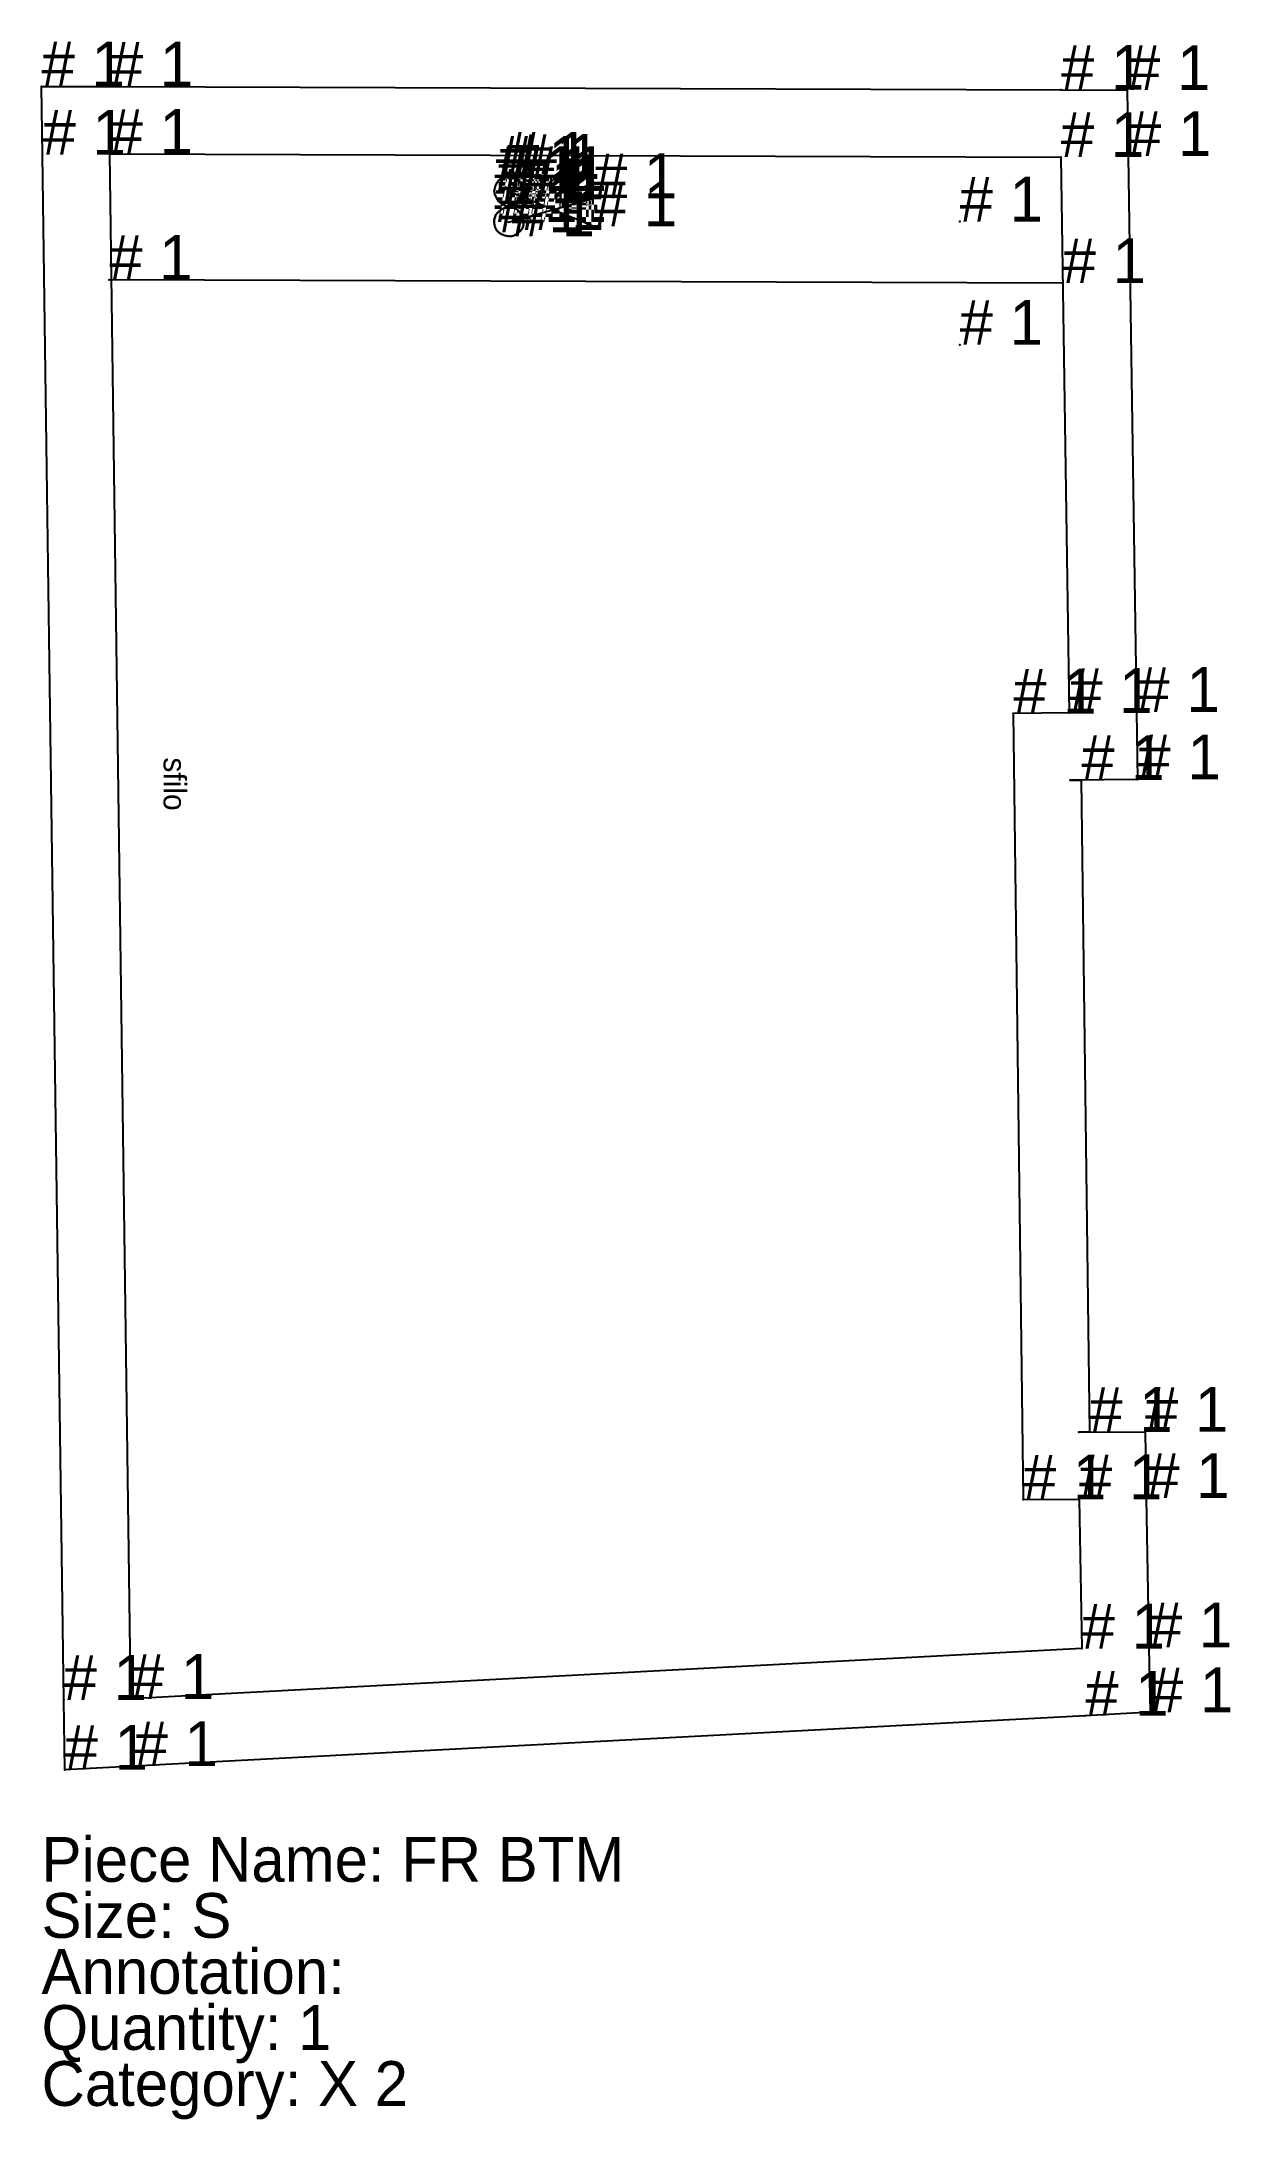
# Model space of a CAD drawing. Extents: x 0 to 5390, y -290 to 286.
# Drawn here: x 779.1 to 991.4, y -212.7 to 158.2 of the extents above; entities that cross this region are included whole.
import ezdxf

# ---------------------------------------------------------------- set-up
doc = ezdxf.new("R2010")
doc.units = 0

# ---------------------------------------------------------------- blocks, each defined once
blk = doc.blocks.new('FR_BTMS')
at = {"layer": '1'}
blk.add_lwpolyline([(0, 150.24), (12.21, 150.2), (182.01, 149.63), (193.79, 149.59), (193.97, 137.81), (195.46, 38.58), (195.64, 26.55), (183.61, 26.4), (185.61, 26.43), (187.06, -89.94), (185.16, -89.95), (196.99, -89.9), (197.2, -101.73), (197.68, -128.39), (197.89, -139.98), (186.32, -140.59), (16.59, -149.58), (4.13, -150.24), (3.96, -137.76), (0.17, 138.04)], close=True, dxfattribs=at)
at = {"layer": '13'}
for p in [(163.91, 126.12), (163.91, 104.12)]:
    blk.add_point(p, dxfattribs=at)
at = {"layer": '14'}
blk.add_lwpolyline([(12.17, 138.2), (181.97, 137.63), (183.46, 38.4), (173.47, 38.28), (175.21, -101.99), (185.21, -101.95), (185.69, -128.61), (15.96, -137.6)], close=True, dxfattribs=at)
at = {"layer": '2'}
for p in [(0, 150.24), (0, 150.24), (193.79, 149.59), (12.17, 138.2), (12.17, 138.2), (181.97, 137.63), (80.82, 131.56), (80.82, 131.56), (80.82, 131.56), (80.82, 131.56), (80.82, 131.56), (83.43, 131.56), (83.43, 131.56), (83.43, 131.56), (86.05, 131.56), (86.05, 131.56), (86.05, 131.56), (86.05, 131.56), (86.05, 131.56), (98.6, 130.28), (98.6, 130.28), (80.82, 126.06), (80.82, 126.06), (80.82, 126.06), (80.82, 126.06), (80.82, 126.06), (83.38, 126), (83.38, 126), (83.38, 126), (86.05, 126.06), (86.05, 126.06), (86.05, 126.06), (86.05, 126.06), (86.05, 126.06), (98.61, 125.28), (98.61, 125.28), (12.09, 115.7), (12.09, 115.7), (182.28, 115.13), (182.28, 115.13), (182.28, 115.13), (173.47, 38.28), (183.46, 38.4), (185.61, 26.43), (195.64, 26.55), (187.06, -89.94), (196.99, -89.9), (175.21, -101.99), (185.21, -101.95), (185.69, -128.61), (15.96, -137.6), (197.89, -139.98), (4.13, -150.24)]:
    blk.add_point(p, dxfattribs=at)
at = {"layer": '3'}
for p in [(12.21, 150.2), (182.01, 149.63), (0.17, 138.04), (193.97, 137.81), (81.71, 133.56), (81.86, 133.69), (82.01, 133.8), (82.18, 133.9), (82.36, 133.99), (82.54, 134.05), (82.73, 134.1), (82.92, 134.12), (83.18, 134.18), (83.44, 134.21), (83.7, 134.21), (83.96, 134.17), (84.21, 134.11), (84.45, 134.01), (84.68, 133.89), (84.89, 133.73), (80.86, 131.82), (80.87, 131.25), (80.91, 132.06), (80.94, 130.94), (80.98, 132.31), (81.05, 130.64), (81.06, 132.55), (81.17, 132.78), (81.19, 130.36), (81.29, 133), (81.35, 130.09), (81.43, 133.21), (81.54, 129.83), (81.58, 133.41), (85.13, 133.52), (85.34, 133.29), (85.44, 129.91), (85.53, 133.03), (85.61, 130.1), (85.69, 132.76), (85.73, 130.26), (85.82, 132.48), (85.83, 130.43), (85.91, 130.61), (85.93, 132.18), (85.98, 130.79), (86.01, 131.88), (86.03, 130.98), (86.05, 131.17), (86.06, 131.37), (80.81, 126.26), (80.82, 126.45), (80.85, 126.65), (80.9, 126.84), (80.96, 127.02), (81.05, 127.2), (81.15, 127.37), (81.26, 127.52), (81.43, 127.71), (81.61, 127.89), (81.75, 129.6), (81.8, 128.05), (81.98, 129.38), (82.01, 128.2), (82.19, 129.23), (82.23, 128.34), (82.42, 129.11), (82.45, 128.45), (82.66, 129.01), (82.68, 128.55), (82.91, 128.94), (82.92, 128.63), (83.17, 128.91), (83.18, 128.69), (83.43, 128.9), (83.44, 128.72), (83.69, 128.93), (83.7, 128.72), (83.94, 128.99), (83.96, 128.69), (84.18, 129.08), (84.21, 128.62), (84.42, 129.17), (84.45, 128.52), (84.64, 129.29), (84.68, 128.4), (84.86, 129.42), (84.89, 128.24), (85.07, 129.57), (85.13, 128.03), (85.26, 129.74), (85.34, 127.8), (85.53, 127.54), (85.69, 127.27), (85.83, 126.98), (85.93, 126.68), (86.01, 126.38), (80.81, 125.8), (80.83, 125.54), (80.89, 125.29), (80.97, 125.04), (81.08, 124.81), (81.22, 124.59), (81.39, 124.39), (81.58, 124.21), (81.84, 124.03), (82.11, 123.86), (82.39, 123.73), (82.69, 123.62), (83, 123.55), (83.31, 123.5), (83.63, 123.49), (83.94, 123.5), (84.18, 123.59), (84.42, 123.69), (84.64, 123.8), (84.86, 123.93), (85.07, 124.08), (85.26, 124.25), (85.44, 124.42), (85.61, 124.61), (85.73, 124.77), (85.83, 124.94), (85.91, 125.11), (85.98, 125.29), (86.02, 125.48), (86.05, 125.68), (86.06, 125.87), (195.46, 38.58), (183.61, 26.4), (185.16, -89.95), (197.2, -101.73), (197.68, -128.39), (3.96, -137.76), (186.32, -140.59), (16.59, -149.58)]:
    blk.add_point(p, dxfattribs=at)
at = {"layer": '8'}
for p, q in [((83.38, 126), (98.6, 130.28)), ((83.43, 131.56), (98.61, 125.28)), ((182.28, 115.13), (12.09, 115.7))]:
    blk.add_line(p, q, dxfattribs=at)
for points in [[(86.05, 131.56), (86.01, 131.88), (85.93, 132.18), (85.82, 132.48), (85.69, 132.76), (85.53, 133.03), (85.34, 133.29), (85.13, 133.52), (84.89, 133.73), (84.68, 133.89), (84.45, 134.01), (84.21, 134.11), (83.96, 134.17), (83.7, 134.21), (83.44, 134.21), (83.18, 134.18), (82.92, 134.12), (82.73, 134.1), (82.54, 134.05), (82.36, 133.99), (82.18, 133.9), (82.01, 133.8), (81.86, 133.69), (81.71, 133.56), (81.58, 133.41), (81.43, 133.21), (81.29, 133), (81.17, 132.78), (81.06, 132.55), (80.98, 132.31), (80.91, 132.06), (80.86, 131.82), (80.82, 131.56)], [(80.82, 131.56), (80.87, 131.25), (80.94, 130.94), (81.05, 130.64), (81.19, 130.36), (81.35, 130.09), (81.54, 129.83), (81.75, 129.6), (81.98, 129.38), (82.19, 129.23), (82.42, 129.11), (82.66, 129.01), (82.91, 128.94), (83.17, 128.91), (83.43, 128.9), (83.69, 128.93), (83.94, 128.99), (84.18, 129.08), (84.42, 129.17), (84.64, 129.29), (84.86, 129.42), (85.07, 129.57), (85.26, 129.74), (85.44, 129.91), (85.61, 130.1), (85.73, 130.26), (85.83, 130.43), (85.91, 130.61), (85.98, 130.79), (86.03, 130.98), (86.05, 131.17), (86.06, 131.37), (86.05, 131.56)], [(86.05, 126.06), (86.01, 126.38), (85.93, 126.68), (85.83, 126.98), (85.69, 127.27), (85.53, 127.54), (85.34, 127.8), (85.13, 128.03), (84.89, 128.24), (84.68, 128.4), (84.45, 128.52), (84.21, 128.62), (83.96, 128.69), (83.7, 128.72), (83.44, 128.72), (83.18, 128.69), (82.92, 128.63), (82.68, 128.55), (82.45, 128.45), (82.23, 128.34), (82.01, 128.2), (81.8, 128.05), (81.61, 127.89), (81.43, 127.71), (81.26, 127.52), (81.15, 127.37), (81.05, 127.2), (80.96, 127.02), (80.9, 126.84), (80.85, 126.65), (80.82, 126.45), (80.81, 126.26), (80.82, 126.06)], [(80.82, 126.06), (80.81, 125.8), (80.83, 125.54), (80.89, 125.29), (80.97, 125.04), (81.08, 124.81), (81.22, 124.59), (81.39, 124.39), (81.58, 124.21), (81.84, 124.03), (82.11, 123.86), (82.39, 123.73), (82.69, 123.62), (83, 123.55), (83.31, 123.5), (83.63, 123.49), (83.94, 123.5), (84.18, 123.59), (84.42, 123.69), (84.64, 123.8), (84.86, 123.93), (85.07, 124.08), (85.26, 124.25), (85.44, 124.42), (85.61, 124.61), (85.73, 124.77), (85.83, 124.94), (85.91, 125.11), (85.98, 125.29), (86.02, 125.48), (86.05, 125.68), (86.06, 125.87), (86.05, 126.06)]]:
    blk.add_lwpolyline(points, dxfattribs=at)
for p in [(80.82, 131.56), (83.43, 131.56), (86.05, 131.56), (80.82, 126.06), (83.38, 126), (86.05, 126.06), (182.28, 115.13)]:
    blk.add_point(p, dxfattribs=at)
at = {"layer": '1'}
for s, p in [('# 1', (0, 150.24)), ('# 1', (0, 150.24)), ('# 1', (12.21, 150.2)), ('# 1', (182.01, 149.63)), ('# 1', (193.79, 149.59)), ('# 1', (0.17, 138.04)), ('# 1', (193.97, 137.81)), ('# 1', (195.46, 38.58)), ('# 1', (185.61, 26.43)), ('# 1', (195.64, 26.55)), ('# 1', (187.06, -89.94)), ('# 1', (196.99, -89.9)), ('# 1', (197.2, -101.73)), ('# 1', (197.68, -128.39)), ('# 1', (3.96, -137.76)), ('# 1', (186.32, -140.59)), ('# 1', (197.89, -139.98)), ('# 1', (4.13, -150.24)), ('# 1', (16.59, -149.58)), ('Piece Name: FR BTM', (0, -170.24)), ('Size: S', (0, -180.24)), ('Annotation: ', (0, -190.24)), ('Quantity: 1', (0, -200.24)), ('Category: X 2', (0, -210.24))]:
    blk.add_text(s, height=8, dxfattribs=at).set_placement(p)
at = {"layer": '13'}
for p in [(163.91, 126.12), (163.91, 104.12)]:
    blk.add_text('# 1', height=8, dxfattribs=at).set_placement(p)
at = {"layer": '14'}
for p in [(12.17, 138.2), (12.17, 138.2), (181.97, 137.63), (173.47, 38.28), (183.46, 38.4), (175.21, -101.99), (185.21, -101.95), (185.69, -128.61), (15.96, -137.6)]:
    blk.add_text('# 1', height=8, dxfattribs=at).set_placement(p)
at = {"layer": '19'}
blk.add_text('sfilo', height=4, rotation=-90, dxfattribs=at).set_placement((21.79, 30.47))
at = {"layer": '8'}
for p in [(81.58, 133.41), (82.92, 134.12), (84.89, 133.73), (80.82, 131.56), (80.82, 131.56), (80.82, 131.56), (81.98, 129.38), (83.43, 131.56), (83.43, 131.56), (85.61, 130.1), (86.05, 131.56), (86.05, 131.56), (86.05, 131.56), (98.6, 130.28), (80.82, 126.06), (80.82, 126.06), (80.82, 126.06), (81.26, 127.52), (82.92, 128.63), (83.38, 126), (83.38, 126), (83.94, 128.99), (84.89, 128.24), (86.05, 126.06), (86.05, 126.06), (86.05, 126.06), (81.58, 124.21), (83.94, 123.5), (85.61, 124.61), (98.61, 125.28), (12.09, 115.7), (182.28, 115.13), (182.28, 115.13)]:
    blk.add_text('# 1', height=8, dxfattribs=at).set_placement(p)

msp = doc.modelspace()

# ---------------------------------------------------------------- block references
at = {"layer": '1'}
msp.add_blockref('FR_BTMS', (779.14, 0), dxfattribs=at)

doc.saveas('drawing.dxf')
